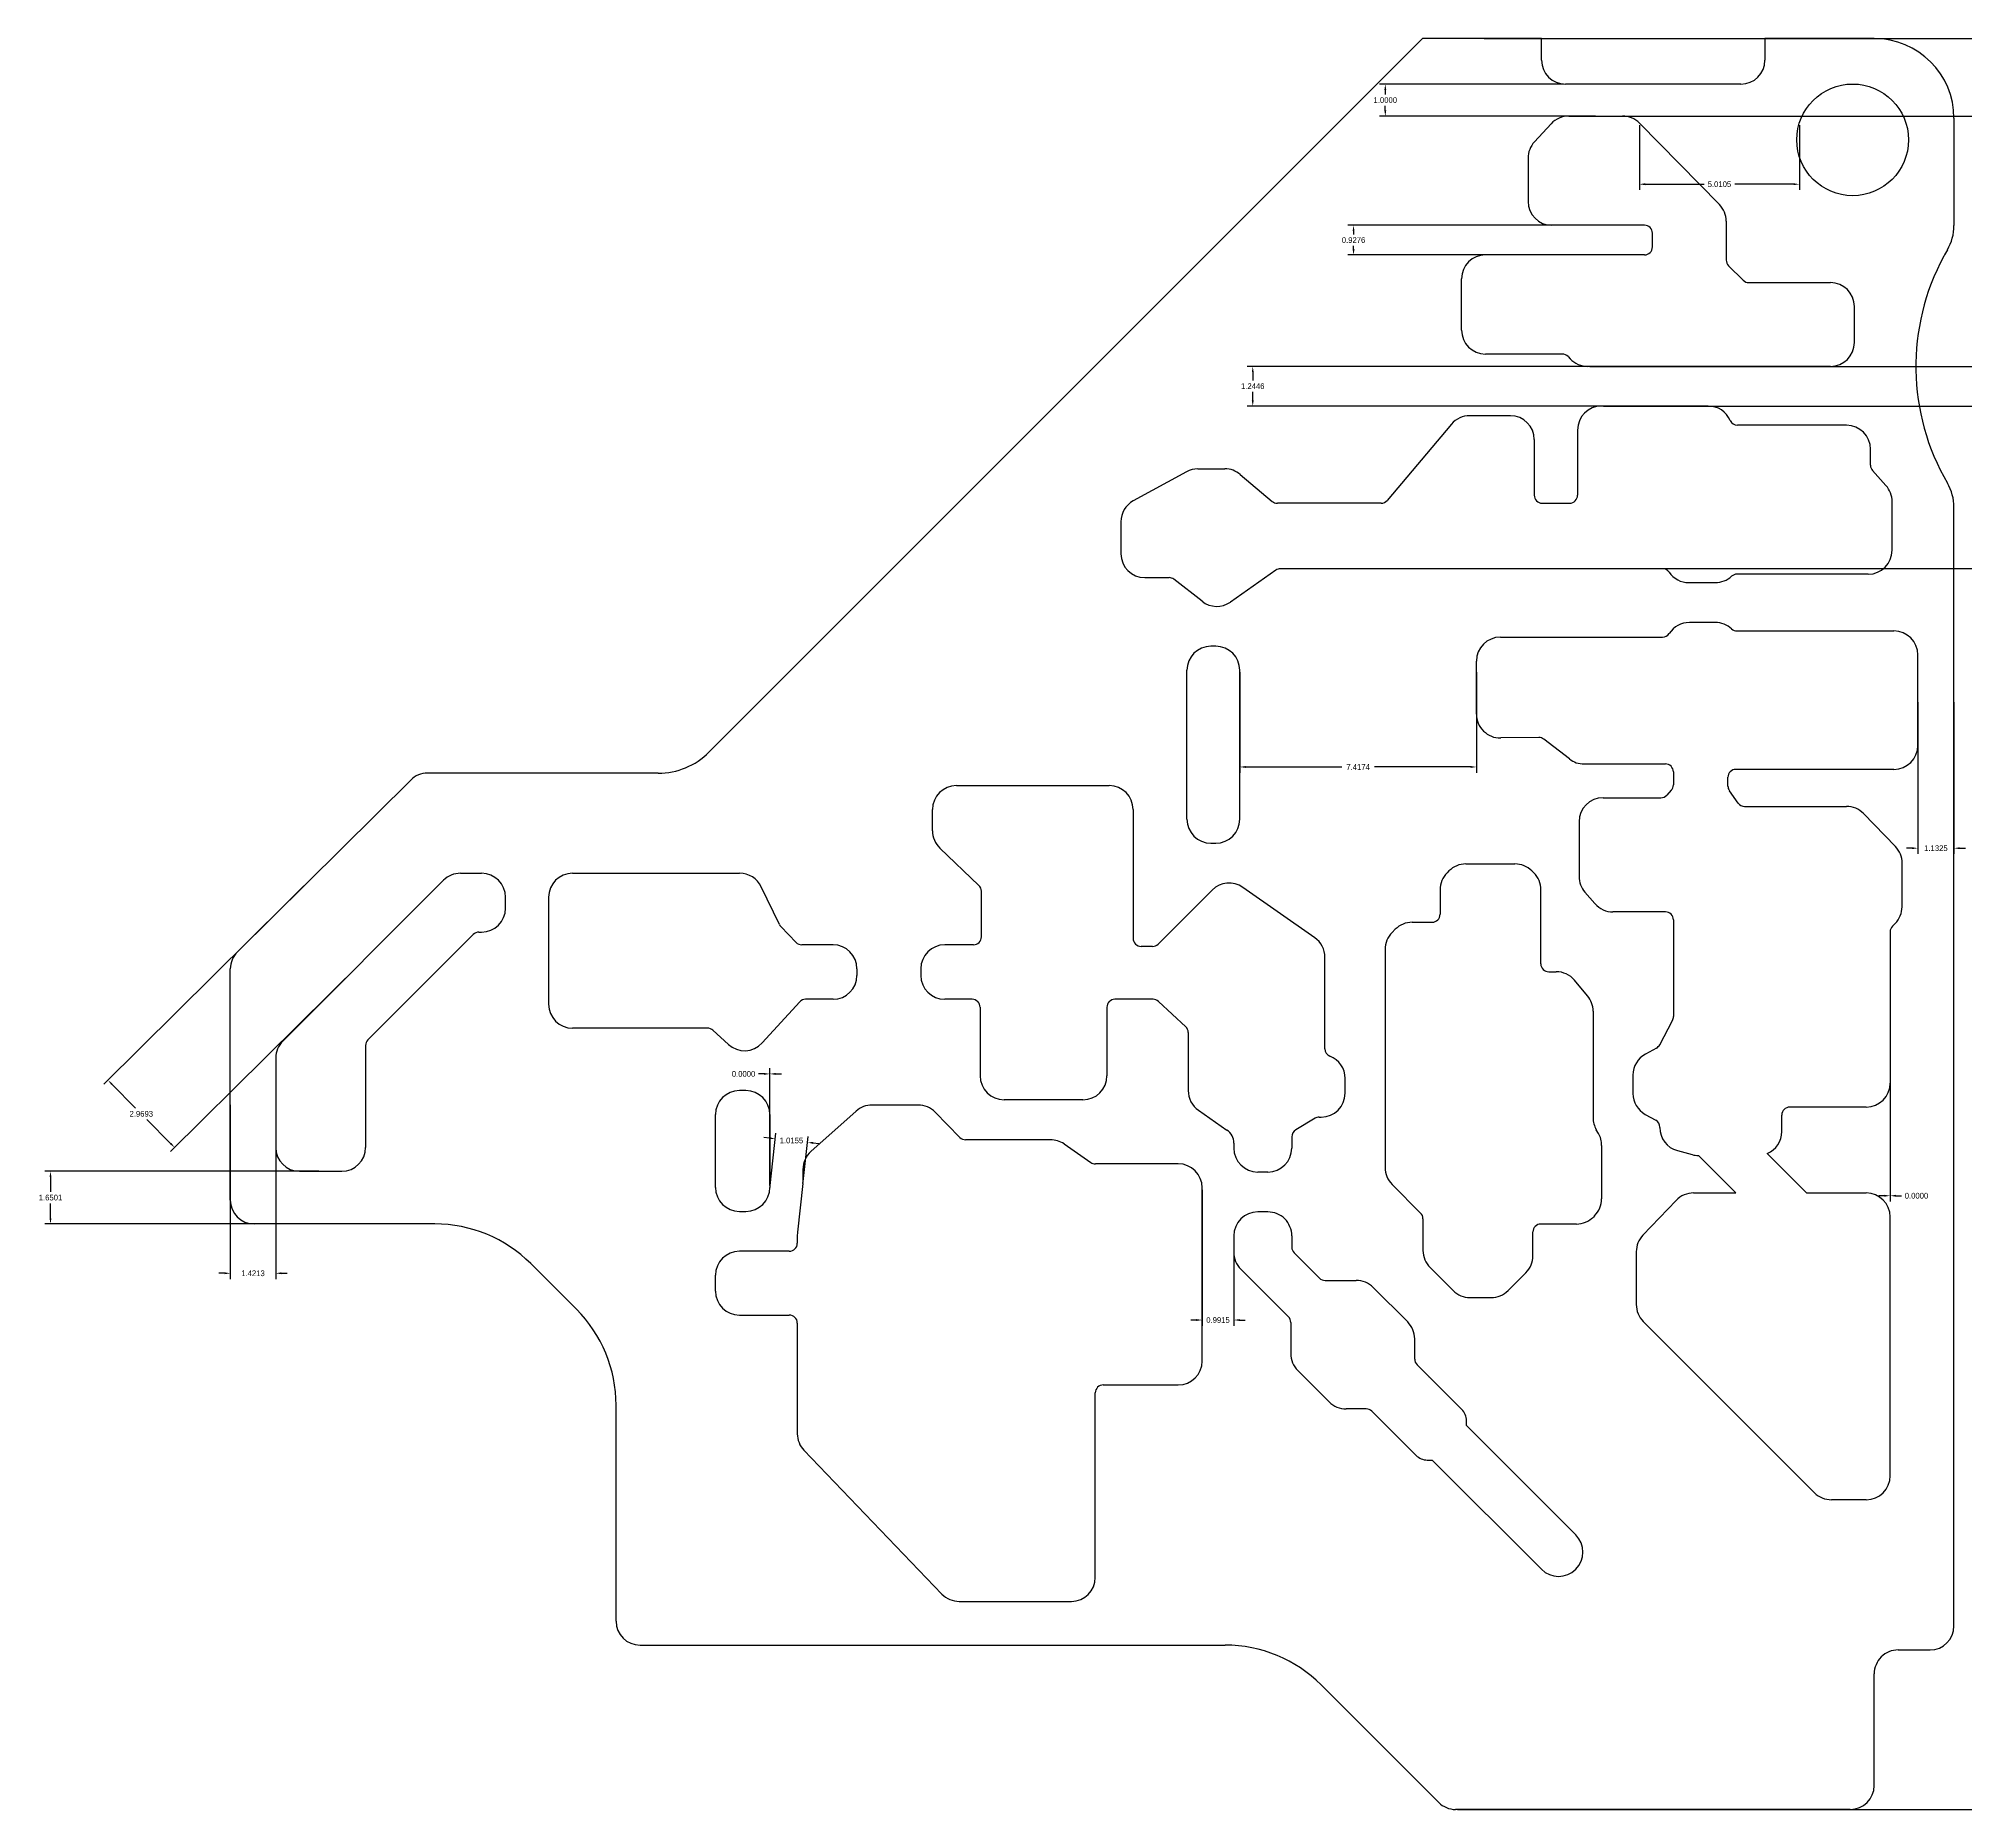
# Model space of a CAD drawing. Header units: millimetres. Extents: x -7 to 117, y -23 to 32.
# Drawn here: x -6.7 to 53.7, y -23.3 to 32.2 of the extents above; entities that cross this region are included whole.
import ezdxf

# ---------------------------------------------------------------- set-up
doc = ezdxf.new("R2010")
doc.units = ezdxf.units.MM
doc.layers.add('AM_5', color=3, linetype='Continuous', lineweight=15)
doc.dimstyles.new('Standard$0', dxfattribs={"dimtxt": 0.18, "dimasz": 0.18, "dimexe": 0.18, "dimexo": 0.0625, "dimgap": 0.09, "dimtad": 0, "dimtih": 1, "dimtoh": 1, "dimdec": 4, "dimzin": 0, "dimdsep": 46, "dimtxsty": 'Standard', "dimcen": 0.09, "dimadec": 0, "dimazin": 0, "dimtfac": 1, "dimtdec": 4, "dimtofl": 0, "dimtmove": 0, "dimatfit": 3, "dimfxl": 1, "dimtolj": 1, "dimtzin": 0, "dimarcsym": 0})

# ---------------------------------------------------------------- blocks, each defined once
blk = doc.blocks.new('*D6')
at = {"layer": 'AM_5', "color": 0, "lineweight": -2, "transparency": 16777216}
for p, q in [((29.746, -3.857), (29.746, -8.121)), ((30.738, -5.364), (30.738, -8.121)), ((29.566, -7.941), (29.386, -7.941)), ((30.918, -7.941), (31.098, -7.941))]:
    blk.add_line(p, q, dxfattribs=at)
at = {"layer": 'AM_5', "color": 0, "transparency": 16777216}
for points in [[(29.566, -7.911), (29.566, -7.971), (29.746, -7.941)], [(30.918, -7.911), (30.918, -7.971), (30.738, -7.941)]]:
    blk.add_solid(points, dxfattribs=at)
at = {"layer": 'Defpoints', "color": 0, "transparency": 16777216}
for p in [(29.746, -3.795), (30.738, -5.302), (30.738, -7.941)]:
    blk.add_point(p, dxfattribs=at)
at = {"layer": 'AM_5', "color": 0, "transparency": 16777216, "insert": (30.242, -7.941), "char_height": 0.18, "attachment_point": 5}
blk.add_mtext('\\A1;0.9915', dxfattribs=at)
blk = doc.blocks.new('*D7')
at = {"layer": 'AM_5', "color": 0, "lineweight": -2, "transparency": 16777216}
for p, q in [((16.018, -0.227), (15.838, -0.227)), ((16.198, -3.724), (16.198, -0.047)), ((16.198, -3.724), (16.198, -0.047)), ((16.378, -0.227), (16.558, -0.227))]:
    blk.add_line(p, q, dxfattribs=at)
at = {"layer": 'AM_5', "color": 0, "transparency": 16777216}
for points in [[(16.018, -0.197), (16.018, -0.257), (16.198, -0.227)], [(16.378, -0.197), (16.378, -0.257), (16.198, -0.227)]]:
    blk.add_solid(points, dxfattribs=at)
at = {"layer": 'Defpoints', "color": 0, "transparency": 16777216}
for p in [(16.198, -0.227), (16.198, -3.786), (16.198, -3.786)]:
    blk.add_point(p, dxfattribs=at)
at = {"layer": 'AM_5', "color": 0, "transparency": 16777216, "insert": (15.373, -0.227), "char_height": 0.18, "attachment_point": 5}
blk.add_mtext('\\A1;0.0000', dxfattribs=at)
blk = doc.blocks.new('*D8')
at = {"layer": 'AM_5', "color": 0, "lineweight": -2, "transparency": 16777216}
for p, q in [((16.191, -2.239), (16.012, -2.218)), ((16.205, -3.724), (16.39, -2.08)), ((17.241, -3.6), (17.399, -2.193)), ((17.558, -2.392), (17.736, -2.412))]:
    blk.add_line(p, q, dxfattribs=at)
at = {"layer": 'AM_5', "color": 0, "transparency": 16777216}
for points in [[(16.194, -2.209), (16.187, -2.268), (16.369, -2.259)], [(17.561, -2.362), (17.554, -2.422), (17.379, -2.372)]]:
    blk.add_solid(points, dxfattribs=at)
at = {"layer": 'Defpoints', "color": 0, "transparency": 16777216}
for p in [(17.379, -2.372), (16.198, -3.786), (17.234, -3.662)]:
    blk.add_point(p, dxfattribs=at)
at = {"layer": 'AM_5', "color": 0, "transparency": 16777216, "insert": (16.874, -2.315), "char_height": 0.18, "attachment_point": 5}
blk.add_mtext('\\A1;1.0155', dxfattribs=at)
blk = doc.blocks.new('*D9')
at = {"layer": 'AM_5', "color": 0, "lineweight": -2, "transparency": 16777216}
for p, q in [((41.069, 30.792), (35.305, 30.792)), ((35.485, 30.612), (35.485, 30.472)), ((42.076, 29.792), (35.305, 29.792)), ((35.485, 29.972), (35.485, 30.112))]:
    blk.add_line(p, q, dxfattribs=at)
at = {"layer": 'AM_5', "color": 0, "transparency": 16777216}
for points in [[(35.455, 30.612), (35.515, 30.612), (35.485, 30.792)], [(35.455, 29.972), (35.515, 29.972), (35.485, 29.792)]]:
    blk.add_solid(points, dxfattribs=at)
at = {"layer": 'Defpoints', "color": 0, "transparency": 16777216}
for p in [(41.131, 30.792), (35.485, 29.792), (42.138, 29.792)]:
    blk.add_point(p, dxfattribs=at)
at = {"layer": 'AM_5', "color": 0, "transparency": 16777216, "insert": (35.485, 30.292), "char_height": 0.18, "attachment_point": 5}
blk.add_mtext('\\A1;1.0000', dxfattribs=at)
blk = doc.blocks.new('*D10')
at = {"layer": 'AM_5', "color": 0, "lineweight": -2, "transparency": 16777216}
for p, q in [((43.269, 21.947), (31.151, 21.947)), ((31.331, 21.767), (31.331, 21.504)), ((31.331, 20.882), (31.331, 21.144)), ((43.871, 20.702), (31.151, 20.702))]:
    blk.add_line(p, q, dxfattribs=at)
at = {"layer": 'AM_5', "color": 0, "transparency": 16777216}
for points in [[(31.301, 21.767), (31.361, 21.767), (31.331, 21.947)], [(31.301, 20.882), (31.361, 20.882), (31.331, 20.702)]]:
    blk.add_solid(points, dxfattribs=at)
at = {"layer": 'Defpoints', "color": 0, "transparency": 16777216}
for p in [(43.331, 21.947), (31.331, 20.702), (43.933, 20.702)]:
    blk.add_point(p, dxfattribs=at)
at = {"layer": 'AM_5', "color": 0, "transparency": 16777216, "insert": (31.331, 21.324), "char_height": 0.18, "attachment_point": 5}
blk.add_mtext('\\A1;1.2446', dxfattribs=at)
blk = doc.blocks.new('*D11')
at = {"layer": 'AM_5', "color": 0, "lineweight": -2, "transparency": 16777216}
for p, q in [((42.096, 26.368), (34.31, 26.368)), ((34.49, 26.188), (34.49, 26.084)), ((42.096, 25.441), (34.31, 25.441)), ((34.49, 25.621), (34.49, 25.724))]:
    blk.add_line(p, q, dxfattribs=at)
at = {"layer": 'AM_5', "color": 0, "transparency": 16777216}
for points in [[(34.46, 26.188), (34.52, 26.188), (34.49, 26.368)], [(34.46, 25.621), (34.52, 25.621), (34.49, 25.441)]]:
    blk.add_solid(points, dxfattribs=at)
at = {"layer": 'Defpoints', "color": 0, "transparency": 16777216}
for p in [(42.158, 26.368), (34.49, 25.441), (42.158, 25.441)]:
    blk.add_point(p, dxfattribs=at)
at = {"layer": 'AM_5', "color": 0, "transparency": 16777216, "insert": (34.49, 25.904), "char_height": 0.18, "attachment_point": 5}
blk.add_mtext('\\A1;0.9276', dxfattribs=at)
blk = doc.blocks.new('*D14')
at = {"layer": 'AM_5', "color": 0, "lineweight": -2, "transparency": 16777216}
for p, q in [((51.307, 1.791), (51.307, -4.226)), ((51.307, 1.791), (51.307, -4.226)), ((51.127, -4.046), (50.947, -4.046)), ((51.487, -4.046), (51.667, -4.046))]:
    blk.add_line(p, q, dxfattribs=at)
at = {"layer": 'AM_5', "color": 0, "transparency": 16777216}
for points in [[(51.127, -4.016), (51.127, -4.076), (51.307, -4.046)], [(51.487, -4.016), (51.487, -4.076), (51.307, -4.046)]]:
    blk.add_solid(points, dxfattribs=at)
at = {"layer": 'Defpoints', "color": 0, "transparency": 16777216}
for p in [(51.307, 1.854), (51.307, 1.854), (51.307, -4.046)]:
    blk.add_point(p, dxfattribs=at)
at = {"layer": 'AM_5', "color": 0, "transparency": 16777216, "insert": (52.132, -4.046), "char_height": 0.18, "attachment_point": 5}
blk.add_mtext('\\A1;0.0000', dxfattribs=at)
blk = doc.blocks.new('*D15')
at = {"layer": 'AM_5', "color": 0, "lineweight": -2, "transparency": 16777216}
for p, q in [((52.174, 11.424), (52.174, 6.666)), ((53.307, 11.424), (53.307, 6.666)), ((51.994, 6.846), (51.814, 6.846)), ((53.487, 6.846), (53.667, 6.846))]:
    blk.add_line(p, q, dxfattribs=at)
at = {"layer": 'AM_5', "color": 0, "transparency": 16777216}
for points in [[(51.994, 6.876), (51.994, 6.816), (52.174, 6.846)], [(53.487, 6.876), (53.487, 6.816), (53.307, 6.846)]]:
    blk.add_solid(points, dxfattribs=at)
at = {"layer": 'Defpoints', "color": 0, "transparency": 16777216}
for p in [(52.174, 11.487), (53.307, 11.487), (53.307, 6.846)]:
    blk.add_point(p, dxfattribs=at)
at = {"layer": 'AM_5', "color": 0, "transparency": 16777216, "insert": (52.74, 6.846), "char_height": 0.18, "attachment_point": 5}
blk.add_mtext('\\A1;1.1325', dxfattribs=at)
blk = doc.blocks.new('*D16')
at = {"layer": 'AM_5', "color": 0, "lineweight": -2, "transparency": 16777216}
for p, q in [((43.451, 29.505), (43.451, 27.475)), ((48.461, 29.505), (48.461, 27.475)), ((43.631, 27.655), (45.476, 27.655)), ((48.281, 27.655), (46.436, 27.655))]:
    blk.add_line(p, q, dxfattribs=at)
at = {"layer": 'AM_5', "color": 0, "transparency": 16777216}
for points in [[(43.631, 27.685), (43.631, 27.625), (43.451, 27.655)], [(48.281, 27.685), (48.281, 27.625), (48.461, 27.655)]]:
    blk.add_solid(points, dxfattribs=at)
at = {"layer": 'Defpoints', "color": 0, "transparency": 16777216}
for p in [(43.451, 29.568), (48.461, 29.568), (48.461, 27.655)]:
    blk.add_point(p, dxfattribs=at)
at = {"layer": 'AM_5', "color": 0, "transparency": 16777216, "insert": (45.956, 27.655), "char_height": 0.18, "attachment_point": 5}
blk.add_mtext('\\A1;5.0105', dxfattribs=at)
blk = doc.blocks.new('*D17')
at = {"layer": 'AM_5', "color": 0, "lineweight": -2, "transparency": 16777216}
for p, q in [((30.924, 12.362), (30.924, 9.212)), ((38.341, 12.362), (38.341, 9.212)), ((31.104, 9.392), (34.123, 9.392)), ((38.161, 9.392), (35.143, 9.392))]:
    blk.add_line(p, q, dxfattribs=at)
at = {"layer": 'AM_5', "color": 0, "transparency": 16777216}
for points in [[(31.104, 9.422), (31.104, 9.362), (30.924, 9.392)], [(38.161, 9.422), (38.161, 9.362), (38.341, 9.392)]]:
    blk.add_solid(points, dxfattribs=at)
at = {"layer": 'Defpoints', "color": 0, "transparency": 16777216}
for p in [(30.924, 12.425), (38.341, 12.425), (38.341, 9.392)]:
    blk.add_point(p, dxfattribs=at)
at = {"layer": 'AM_5', "color": 0, "transparency": 16777216, "insert": (34.633, 9.392), "char_height": 0.18, "attachment_point": 5}
blk.add_mtext('\\A1;7.4174', dxfattribs=at)
blk = doc.blocks.new('*D18')
at = {"layer": 'AM_5', "color": 0, "lineweight": -2, "transparency": 16777216}
for p, q in [((2.182, 6.244), (-4.674, -0.552)), ((3.406, 3.276), (-2.583, -2.66)), ((-4.419, -0.553), (-3.679, -1.299)), ((-2.582, -2.406), (-3.322, -1.659))]:
    blk.add_line(p, q, dxfattribs=at)
at = {"layer": 'AM_5', "color": 0, "transparency": 16777216}
for points in [[(-4.398, -0.532), (-4.44, -0.574), (-4.546, -0.425)], [(-2.561, -2.385), (-2.603, -2.427), (-2.455, -2.534)]]:
    blk.add_solid(points, dxfattribs=at)
at = {"layer": 'Defpoints', "color": 0, "transparency": 16777216}
for p in [(2.226, 6.288), (3.45, 3.32), (-4.546, -0.425)]:
    blk.add_point(p, dxfattribs=at)
at = {"layer": 'AM_5', "color": 0, "transparency": 16777216, "insert": (-3.501, -1.479), "char_height": 0.18, "attachment_point": 5}
blk.add_mtext('\\A1;2.9693', dxfattribs=at)
blk = doc.blocks.new('*D19')
at = {"layer": 'AM_5', "color": 0, "lineweight": -2, "transparency": 16777216}
for p, q in [((-0.711, -1.192), (-0.711, -6.656)), ((0.711, -1.192), (0.711, -6.656)), ((-0.891, -6.476), (-1.071, -6.476)), ((0.891, -6.476), (1.071, -6.476))]:
    blk.add_line(p, q, dxfattribs=at)
at = {"layer": 'AM_5', "color": 0, "transparency": 16777216}
for points in [[(-0.891, -6.446), (-0.891, -6.506), (-0.711, -6.476)], [(0.891, -6.446), (0.891, -6.506), (0.711, -6.476)]]:
    blk.add_solid(points, dxfattribs=at)
at = {"layer": 'Defpoints', "color": 0, "transparency": 16777216}
for p in [(-0.711, -1.129), (0.711, -1.129), (-0.711, -6.476)]:
    blk.add_point(p, dxfattribs=at)
at = {"layer": 'AM_5', "color": 0, "transparency": 16777216, "insert": (0, -6.476), "char_height": 0.18, "attachment_point": 5}
blk.add_mtext('\\A1;1.4213', dxfattribs=at)
blk = doc.blocks.new('*D20')
at = {"layer": 'AM_5', "color": 0, "lineweight": -2, "transparency": 16777216}
for p, q in [((2.058, -3.279), (-6.526, -3.279)), ((-6.346, -3.459), (-6.346, -3.924)), ((-6.346, -4.749), (-6.346, -4.284)), ((2.058, -4.929), (-6.526, -4.929))]:
    blk.add_line(p, q, dxfattribs=at)
at = {"layer": 'AM_5', "color": 0, "transparency": 16777216}
for points in [[(-6.376, -3.459), (-6.316, -3.459), (-6.346, -3.279)], [(-6.376, -4.749), (-6.316, -4.749), (-6.346, -4.929)]]:
    blk.add_solid(points, dxfattribs=at)
at = {"layer": 'Defpoints', "color": 0, "transparency": 16777216}
for p in [(2.12, -3.279), (-6.346, -4.929), (2.12, -4.929)]:
    blk.add_point(p, dxfattribs=at)
at = {"layer": 'AM_5', "color": 0, "transparency": 16777216, "insert": (-6.346, -4.104), "char_height": 0.18, "attachment_point": 5}
blk.add_mtext('\\A1;1.6501', dxfattribs=at)
blk = doc.blocks.new('*D2')
at = {"layer": 'AM_5', "color": 0, "lineweight": -2, "transparency": 16777216}
for p, q in [((38.58, 32.221), (96.425, 32.221)), ((96.245, 32.041), (96.245, 4.651)), ((96.245, -23.099), (96.245, 4.291)), ((37.751, -23.279), (96.425, -23.279))]:
    blk.add_line(p, q, dxfattribs=at)
at = {"layer": 'AM_5', "color": 0, "transparency": 16777216}
for points in [[(96.215, 32.041), (96.275, 32.041), (96.245, 32.221)], [(96.215, -23.099), (96.275, -23.099), (96.245, -23.279)]]:
    blk.add_solid(points, dxfattribs=at)
at = {"layer": 'Defpoints', "color": 0, "transparency": 16777216}
for p in [(38.517, 32.221), (37.688, -23.279), (96.245, -23.279)]:
    blk.add_point(p, dxfattribs=at)
at = {"layer": 'AM_5', "color": 0, "transparency": 16777216, "insert": (96.245, 4.471), "char_height": 0.18, "attachment_point": 5}
blk.add_mtext('\\A1;55.5000', dxfattribs=at)
blk = doc.blocks.new('*D3')
at = {"layer": 'AM_5', "color": 0, "lineweight": -2, "transparency": 16777216}
for p, q in [((42.138, 29.792), (116.442, 29.792)), ((116.262, 29.612), (116.262, 26.049)), ((116.262, 22.127), (116.262, 25.689)), ((41.89, 21.947), (116.442, 21.947))]:
    blk.add_line(p, q, dxfattribs=at)
at = {"layer": 'AM_5', "color": 0, "transparency": 16777216}
for points in [[(116.232, 29.612), (116.292, 29.612), (116.262, 29.792)], [(116.232, 22.127), (116.292, 22.127), (116.262, 21.947)]]:
    blk.add_solid(points, dxfattribs=at)
at = {"layer": 'Defpoints', "color": 0, "transparency": 16777216}
for p in [(42.076, 29.792), (41.827, 21.947), (116.262, 21.947)]:
    blk.add_point(p, dxfattribs=at)
at = {"layer": 'AM_5', "color": 0, "transparency": 16777216, "insert": (116.262, 25.869), "char_height": 0.18, "attachment_point": 5}
blk.add_mtext('\\A1;7.8458', dxfattribs=at)
blk = doc.blocks.new('*D4')
at = {"layer": 'AM_5', "color": 0, "lineweight": -2, "transparency": 16777216}
for p, q in [((42.323, 20.702), (72.051, 20.702)), ((71.871, 20.522), (71.871, 18.334)), ((71.871, 15.787), (71.871, 17.974)), ((42.188, 15.607), (72.051, 15.607))]:
    blk.add_line(p, q, dxfattribs=at)
at = {"layer": 'AM_5', "color": 0, "transparency": 16777216}
for points in [[(71.841, 20.522), (71.901, 20.522), (71.871, 20.702)], [(71.841, 15.787), (71.901, 15.787), (71.871, 15.607)]]:
    blk.add_solid(points, dxfattribs=at)
at = {"layer": 'Defpoints', "color": 0, "transparency": 16777216}
for p in [(42.26, 20.702), (42.125, 15.607), (71.871, 15.607)]:
    blk.add_point(p, dxfattribs=at)
at = {"layer": 'AM_5', "color": 0, "transparency": 16777216, "insert": (71.871, 18.154), "char_height": 0.18, "attachment_point": 5}
blk.add_mtext('\\A1;5.0953', dxfattribs=at)

msp = doc.modelspace()

# ---------------------------------------------------------------- linework, layer by layer
at = {"color": 7, "linetype": 'Continuous'}
for p, q in [((14.28883, 9.85606), (36.65348, 32.22072)), ((40.38129, 32.22072), (36.65348, 32.22072)), ((40.38129, 31.54236), (40.38129, 32.22072)), ((50.80629, 32.22072), (47.38129, 32.22072)), ((47.38129, 32.22072), (47.38129, 31.54236)), ((46.63129, 30.79236), (41.13129, 30.79236)), ((41.2356, 29.79236), (42.91558, 29.79236)), ((53.30629, 29.72072), (53.30629, 26.35726)), ((40.6845, 29.55107), (40.15746, 28.98011)), ((45.95457, 27.01886), (43.45062, 29.56793)), ((39.95856, 28.4714), (39.95856, 27.11824)), ((43.60813, 26.36824), (40.70856, 26.36824)), ((43.85813, 25.69063), (43.85813, 26.11824)), ((46.16953, 26.49329), (46.16953, 25.27793)), ((43.60813, 25.44063), (38.62437, 25.44063)), ((52.98603, 25.39546), (52.98613, 25.39546)), ((46.70021, 24.6437), (46.24275, 25.10116)), ((37.87437, 23.08386), (37.87437, 24.69063)), ((46.87698, 24.57048), (49.4349, 24.57048)), ((50.1849, 22.69658), (50.1849, 23.82048)), ((41.03164, 22.33386), (38.62437, 22.33386)), ((41.21489, 22.25391), (41.27751, 22.18643)), ((49.4349, 21.94658), (41.82728, 21.94658)), ((45.60632, 20.702), (42.2601, 20.702)), ((37.55875, 20.13483), (35.54227, 17.74655)), ((39.40434, 20.40098), (38.13181, 20.40098)), ((41.5101, 19.952), (41.5101, 17.9093)), ((49.94073, 20.10131), (46.52313, 20.10131)), ((40.15434, 19.65098), (40.15434, 17.9093)), ((50.69073, 18.84692), (50.69073, 19.35131)), ((29.61318, 18.73502), (30.45609, 18.73502)), ((29.2532, 18.64298), (27.58773, 17.73178)), ((30.93847, 18.5593), (31.94196, 17.7164)), ((51.17574, 18.21128), (50.75476, 18.67984)), ((35.35125, 17.65783), (32.10275, 17.65783)), ((40.40434, 17.6593), (41.2601, 17.6593)), ((51.36785, 16.18465), (51.36785, 17.71003)), ((53.30653, -17.52928), (53.30653, 17.52928)), ((27.19771, 17.07382), (27.19771, 16.07647)), ((27.94771, 15.32647), (28.7071, 15.32647)), ((29.74131, 14.58432), (28.86121, 15.27332)), ((32.05421, 15.56108), (30.63556, 14.56173)), ((44.17197, 15.6067), (32.19819, 15.6067)), ((44.99806, 15.17023), (45.82868, 15.17023)), ((50.61785, 15.43465), (46.50611, 15.43465)), ((45.82868, 13.92023), (45.0131, 13.92023)), ((39.09125, 13.46105), (44.17197, 13.46105)), ((46.50611, 13.65581), (51.42404, 13.65581)), ((30.17387, 13.17487), (30.02005, 13.17487)), ((38.34125, 11.05095), (38.34125, 12.71105)), ((52.17404, 10.06751), (52.17404, 12.90581)), ((29.27005, 7.75347), (29.27005, 12.42487)), ((30.92387, 7.75347), (30.92387, 12.42487)), ((40.29347, 10.31663), (39.10107, 10.30102)), ((41.25469, 9.64279), (40.44954, 10.26452)), ((12.69784, 9.19705), (5.46918, 9.19705)), ((41.71308, 9.48641), (44.26225, 9.48641)), ((44.51225, 9.23641), (44.51225, 8.83103)), ((46.22305, 8.79236), (46.22305, 9.06751)), ((51.42404, 9.31751), (46.47305, 9.31751)), ((-0.48865, 3.59705), (4.94117, 8.97969)), ((22.04419, 8.80806), (26.8327, 8.80806)), ((44.44653, 8.66209), (44.30575, 8.50851)), ((46.54249, 8.26209), (46.26909, 8.64778)), ((21.29377, 7.39253), (21.29419, 8.05854)), ((27.5827, 8.05806), (27.5827, 4.02039)), ((42.30854, 8.42744), (44.12146, 8.42744)), ((46.74645, 8.15667), (49.93373, 8.15667)), ((51.46962, 6.90067), (50.47202, 7.92891)), ((41.55854, 7.67744), (41.55854, 5.95951)), ((21.5256, 6.84983), (22.74915, 5.68058)), ((30.02005, 7.00347), (30.17387, 7.00347)), ((6.49993, 6.05976), (7.16364, 6.05976)), ((10.01364, 6.05976), (15.25096, 6.05976)), ((37.48112, 6.13316), (37.42046, 6.0725)), ((38.01145, 6.35283), (39.54862, 6.35283)), ((40.13961, 6.0725), (40.07895, 6.13316)), ((51.68133, 5.0127), (51.68133, 6.37842)), ((0.93031, 0.80081), (5.9696, 5.84009)), ((16.49515, 4.45643), (15.9265, 5.63555)), ((22.82643, 4.06851), (22.82643, 5.49984)), ((30.05843, 5.5338), (28.36824, 3.84361)), ((33.27273, 4.03972), (31.01895, 5.61784)), ((37.20079, 5.54217), (37.20079, 4.77424)), ((40.35928, 3.22484), (40.35928, 5.54217)), ((42.05355, 5.10841), (41.74167, 5.46844)), ((7.91364, 4.96564), (7.91364, 5.30976)), ((9.26364, 5.30976), (9.26364, 1.95622)), ((44.26654, 4.84948), (42.62043, 4.84948)), ((16.54041, 4.39145), (17.01943, 3.89493)), ((35.79807, 4.30457), (35.69569, 4.20218)), ((36.3284, 4.52424), (36.95079, 4.52424)), ((44.51654, 4.59948), (44.51654, 1.56786)), ((51.37975, 4.40046), (51.46166, 4.48237)), ((6.90412, 4.14242), (3.60343, 0.84172)), ((7.0809, 4.21564), (7.16364, 4.21564)), ((18.17812, 3.81851), (17.19935, 3.81851)), ((22.57643, 3.81851), (21.67812, 3.81851)), ((28.19147, 3.77039), (27.8327, 3.77039)), ((35.47602, 3.67185), (35.47602, -3.15996)), ((51.30653, 4.22368), (51.30653, -0.51595)), ((-0.71064, -4.17928), (-0.71064, 3.06441)), ((18.92812, 3.06851), (18.92812, 2.86018)), ((20.92812, 3.06851), (20.92812, 2.86018)), ((33.59255, 0.56254), (33.59255, 3.42536)), ((40.60928, 2.97484), (40.84076, 2.97484)), ((41.82177, 2.22251), (41.4153, 2.70693)), ((15.95621, 0.74339), (17.13393, 2.02905)), ((18.17812, 2.11018), (17.31828, 2.11018)), ((22.53797, 2.11018), (21.67812, 2.11018)), ((22.78797, 1.86018), (22.78797, -0.28778)), ((26.76027, 1.86018), (26.76027, -0.28778)), ((28.2055, 2.11018), (27.01027, 2.11018)), ((29.22892, 1.25027), (28.3757, 2.0433)), ((41.99724, 1.74042), (41.99724, -1.60001)), ((44.08445, 0.68664), (44.48767, 1.45125)), ((3.5302, 0.66495), (3.5302, -2.52915)), ((14.24343, 1.20622), (10.01364, 1.20622)), ((14.4123, 1.14057), (14.89657, 0.69695)), ((29.30871, 1.06715), (29.30871, -0.75003)), ((0.71064, 0.27048), (0.71064, -2.52915)), ((43.98303, 0.58378), (43.6381, 0.39564)), ((34.22602, -0.83182), (34.22602, -0.36787)), ((43.24724, -0.26278), (43.24724, -0.84091)), ((15.44778, -0.75001), (15.24343, -0.75001)), ((20.84372, -1.20404), (19.40069, -1.20404)), ((26.01027, -1.03778), (23.53797, -1.03778)), ((14.49343, -3.7865), (14.49343, -1.50001)), ((16.19778, -1.50001), (16.19778, -3.7865)), ((17.48564, -2.65881), (18.9011, -1.39465)), ((22.15458, -2.21559), (21.37787, -1.42756)), ((29.63035, -1.36567), (30.52345, -1.98709)), ((33.28226, -1.61751), (32.67641, -1.9814)), ((33.41098, -1.58182), (33.47602, -1.58182)), ((43.63256, -1.49628), (43.95804, -1.6774)), ((47.91121, -2.03436), (47.91121, -1.51595)), ((50.55653, -1.26595), (48.16121, -1.26595)), ((24.99086, -2.29009), (22.33263, -2.29009)), ((30.73788, -2.39751), (30.73788, -2.55178)), ((32.55513, -2.19571), (32.55513, -2.55178)), ((42.16479, -2.09118), (42.09772, -1.97501)), ((44.08648, -1.90837), (44.08648, -1.89585)), ((25.41621, -2.42237), (26.25636, -3.00087)), ((42.26527, -2.46618), (42.26527, -4.14143)), ((44.63911, -2.63194), (45.10096, -2.75792)), ((46.47334, -3.95936), (45.29833, -2.78436)), ((47.45487, -2.72447), (48.68977, -3.95936)), ((1.46064, -3.27915), (2.7802, -3.27915)), ((17.23523, -3.2182), (17.23523, -3.63426)), ((28.99634, -3.04496), (26.39814, -3.04496)), ((31.80513, -3.30178), (31.48788, -3.30178)), ((17.23367, -3.66218), (17.06253, -5.18486)), ((29.74634, -9.22535), (29.74634, -3.79496)), ((36.59306, -4.58766), (35.69569, -3.69029)), ((44.60189, -4.19043), (43.55863, -5.27905)), ((45.14338, -3.95936), (46.47334, -3.95936)), ((48.68977, -3.95936), (50.55653, -3.95936)), ((15.24343, -4.5365), (15.44778, -4.5365)), ((31.80513, -4.55178), (31.48788, -4.55178)), ((36.66628, -4.76443), (36.66628, -5.76579)), ((42.0456, -4.67176), (42.00555, -4.71181)), ((51.30653, -12.82326), (51.30653, -4.70936)), ((5.69961, -4.92928), (0.03936, -4.92928)), ((17.05784, -5.26862), (17.05784, -5.5365)), ((30.73788, -5.30178), (30.73788, -5.81704)), ((32.55513, -5.30178), (32.55513, -5.65786)), ((40.11256, -5.92784), (40.11256, -5.18148)), ((41.47522, -4.93148), (40.36256, -4.93148)), ((16.80784, -5.7865), (15.24343, -5.7865)), ((33.42027, -6.62655), (32.62835, -5.83463)), ((43.35012, -5.79798), (43.35012, -7.45808)), ((8.70481, -6.17408), (10.13456, -7.60383)), ((14.49343, -7.03638), (14.49343, -6.5365)), ((30.95755, -6.34737), (32.44871, -7.83854)), ((36.88595, -6.29612), (37.60866, -7.01883)), ((39.89289, -6.45817), (39.33223, -7.01883)), ((33.59704, -6.69977), (34.57512, -6.69977)), ((36.18608, -8.00007), (35.10545, -6.91944)), ((38.13899, -7.2385), (38.8019, -7.2385)), ((15.24343, -7.78638), (16.80784, -7.78638)), ((17.05784, -8.03638), (17.05784, -11.50368)), ((32.52194, -8.01531), (32.52194, -8.99302)), ((48.93498, -13.35359), (43.56979, -7.98841)), ((36.40575, -9.16341), (36.40575, -8.5304)), ((32.74161, -9.52335), (33.72451, -10.50625)), ((36.47897, -9.34019), (36.86469, -9.7259)), ((26.3976, -16.00775), (26.3976, -10.22535)), ((26.6476, -9.97535), (28.99634, -9.97535)), ((37.88297, -10.74418), (36.86562, -9.72684)), ((11.37936, -17.37928), (11.37936, -10.60903)), ((34.88748, -10.72592), (34.25484, -10.72592)), ((35.06425, -10.79915), (36.01574, -11.75063)), ((38.02942, -11.24984), (38.02942, -11.09774)), ((41.45435, -14.67477), (38.02942, -11.24984)), ((21.59133, -16.52719), (17.26684, -12.02312)), ((36.44613, -12.18102), (36.01574, -11.75063)), ((36.79968, -12.32747), (36.95178, -12.32747)), ((36.95178, -12.32747), (40.37671, -15.7524)), ((50.55653, -13.57326), (49.46531, -13.57326)), ((22.13234, -16.75775), (25.6476, -16.75775)), ((12.12936, -18.12928), (30.4673, -18.12928)), ((51.55653, -18.27928), (52.55653, -18.27928)), ((50.80653, -22.52928), (50.80653, -19.02928)), ((33.47251, -19.37408), (37.15804, -23.05961)), ((50.05653, -23.27928), (37.68837, -23.27928))]:
    msp.add_line(p, q, dxfattribs=at)
msp.add_circle((50.13129, 29.04546), 1.75, dxfattribs=at)
for centre, radius, start, end in [((50.80629, 29.72072), 2.5, 0, 90), ((41.13129, 31.54236), 0.75, 180, 270), ((46.63129, 31.54236), 0.75, 270, 0), ((41.2356, 29.04236), 0.75, 90, 137.29061), ((42.91558, 29.04236), 0.75, 44.4884441, 90), ((40.70856, 28.4714), 0.75, 137.29061, 180), ((40.70856, 27.11824), 0.75, 180, 270), ((45.41953, 26.49329), 0.75, 0, 44.4884441), ((43.60813, 26.11824), 0.25, 0, 90), ((51.80629, 26.35726), 1.5, 329.7037574, 0), ((38.62437, 24.69063), 0.75, 90, 180), ((43.60813, 25.69063), 0.25, 270, 0), ((59.36153, 21.9434), 7.25, 151.5660356, 210.2962128), ((59.36129, 21.94314), 7.25, 149.7037574, 151.5636886), ((46.41953, 25.27793), 0.25, 180, 225), ((46.87698, 24.82048), 0.25, 225, 270), ((49.4349, 23.82048), 0.75, 0, 90), ((38.62437, 23.08386), 0.75, 180, 270), ((49.4349, 22.69658), 0.75, 270, 0), ((41.03164, 22.08386), 0.25, 42.8596762, 90), ((41.82728, 22.69658), 0.75, 222.8596762, 270), ((42.2601, 19.952), 0.75, 90, 180), ((45.60632, 19.952), 0.75, 23.5350159, 89.9999998), ((38.13181, 19.65098), 0.75, 90, 139.8249231), ((39.40434, 19.65098), 0.75, 0, 90), ((46.52313, 20.35131), 0.25, 203.5350158, 270), ((49.94073, 19.35131), 0.75, 0, 90), ((29.61318, 17.98502), 0.75, 90, 118.6834967), ((30.45609, 17.98502), 0.75, 49.9705114, 90), ((50.94073, 18.84692), 0.25, 180, 221.9386835), ((50.61785, 17.71003), 0.75, 0, 41.9386835), ((51.80653, 17.52928), 1.5, 0, 30.2962128), ((27.94771, 17.07382), 0.75, 118.6834967, 180), ((32.10275, 17.90783), 0.25, 229.9705114, 270), ((35.35125, 17.90783), 0.25, 270, 319.8249231), ((40.40434, 17.9093), 0.25, 180, 270), ((41.2601, 17.9093), 0.25, 270, 0), ((27.94771, 16.07647), 0.75, 180, 270), ((50.61785, 16.18465), 0.75, 270, 0), ((28.7071, 15.07647), 0.25, 51.9436875, 90), ((32.19819, 15.3567), 0.25, 90, 125.1622283), ((44.17197, 15.3567), 0.25, 34.3004494, 90), ((44.99806, 15.92023), 0.75, 214.3004492, 270.0000002), ((45.82868, 15.92023), 0.75, 269.9999998, 312.6437566), ((46.50611, 15.18465), 0.25, 90, 132.6437564), ((30.20364, 15.17487), 0.75, 231.9436875, 305.1622283), ((45.0131, 13.17023), 0.75, 90, 147.2603004), ((45.82868, 13.17023), 0.75, 47.3562438, 89.9999998), ((39.09125, 12.71105), 0.75, 90, 180), ((44.17197, 13.71105), 0.25, 270, 327.2603004), ((46.50611, 13.90581), 0.25, 227.3562436, 270), ((51.42404, 12.90581), 0.75, 0, 90), ((30.02005, 12.42487), 0.75, 90, 180), ((30.17387, 12.42487), 0.75, 0, 90), ((39.09125, 11.05095), 0.75, 180, 270.75), ((40.29674, 10.06665), 0.25, 52.3252144, 90.75), ((12.69784, 11.44705), 2.25, 270, 315), ((51.42404, 10.06751), 0.75, 270, 0), ((5.46918, 8.44705), 0.75, 90, 134.75), ((41.71308, 10.23641), 0.75, 232.3252144, 270), ((44.26225, 9.23641), 0.25, 0, 90), ((46.47305, 9.06751), 0.25, 90, 180), ((22.04419, 8.05806), 0.75, 90, 179.9632767), ((26.8327, 8.05806), 0.75, 0, 90), ((44.12146, 8.67744), 0.25, 270, 317.4895529), ((44.26225, 8.83103), 0.25, 317.4895529, 0), ((46.47305, 8.79236), 0.25, 180, 215.331613), ((42.30854, 7.67744), 0.75, 90, 180), ((46.74645, 8.40667), 0.25, 215.331613, 270), ((49.93373, 7.40667), 0.75, 44.1333904, 90), ((22.04377, 7.39205), 0.75, 179.9632767, 226.2999837), ((30.02005, 7.75347), 0.75, 180, 270), ((30.17387, 7.75347), 0.75, 270, 0), ((50.93133, 6.37842), 0.75, 0, 44.1333904), ((6.49993, 5.30976), 0.75, 90, 135), ((7.16364, 5.30976), 0.75, 0, 90), ((10.01364, 5.30976), 0.75, 90, 180), ((15.25096, 5.30976), 0.75, 25.7464471, 90), ((37.95079, 5.54217), 0.75, 135, 180), ((38.01145, 5.60283), 0.75, 90, 135), ((39.54862, 5.60283), 0.75, 45, 90), ((39.60928, 5.54217), 0.75, 0, 45), ((22.57643, 5.49984), 0.25, 0, 46.2999837), ((30.58876, 5.00347), 0.75, 55, 135), ((42.30854, 5.95951), 0.75, 180, 220.9018711), ((7.16364, 4.96564), 0.75, 270, 0), ((42.62043, 5.59948), 0.75, 220.9018711, 270), ((44.26654, 4.59948), 0.25, 0, 90), ((50.93133, 5.0127), 0.75, 315, 0), ((16.72033, 4.56503), 0.25, 205.7464471, 223.9719223), ((36.3284, 3.77424), 0.75, 90, 135), ((36.95079, 4.77424), 0.25, 270, 0), ((51.55653, 4.22368), 0.25, 135, 180), ((7.0809, 3.96564), 0.25, 90, 135), ((17.19935, 4.06851), 0.25, 223.9719223, 270), ((18.17812, 3.06851), 0.75, 0, 90), ((21.67812, 3.06851), 0.75, 90, 180), ((22.57643, 4.06851), 0.25, 270, 0), ((27.8327, 4.02039), 0.25, 180, 270), ((28.19147, 4.02039), 0.25, 270, 315), ((32.84255, 3.42536), 0.75, 0, 55), ((36.22602, 3.67185), 0.75, 135, 180), ((0.03936, 3.06441), 0.75, 134.75, 180), ((40.60928, 3.22484), 0.25, 180, 270), ((18.17812, 2.86018), 0.75, 270, 0), ((21.67812, 2.86018), 0.75, 180, 270), ((40.84076, 2.22484), 0.75, 40, 90), ((10.01364, 1.95622), 0.75, 180, 270), ((17.31828, 1.86018), 0.25, 90, 137.5090934), ((22.53797, 1.86018), 0.25, 0, 90), ((27.01027, 1.86018), 0.25, 90, 180), ((28.2055, 1.86018), 0.25, 47.0937201, 90), ((41.24724, 1.74042), 0.75, 0, 40), ((29.05871, 1.06715), 0.25, 0, 47.0937201), ((44.26654, 1.56786), 0.25, 332.1948688, 0), ((1.46064, 0.27048), 0.75, 135, 180), ((3.7802, 0.66495), 0.25, 135, 180), ((14.24343, 0.95622), 0.25, 47.5090934, 90), ((15.40318, 1.24999), 0.75, 227.5090934, 317.5090934), ((43.86332, 0.80326), 0.25, 298.6104597, 332.1948688), ((33.84255, 0.56254), 0.25, 180, 248.4985402), ((33.47602, -0.36787), 0.75, 0, 68.4985402), ((43.99724, -0.26278), 0.75, 118.6104597, 180), ((23.53797, -0.28778), 0.75, 180, 270), ((26.01027, -0.28778), 0.75, 270, 0), ((50.55653, -0.51595), 0.75, 270, 0), ((15.24343, -1.50001), 0.75, 90, 180), ((15.44778, -1.50001), 0.75, 0, 90), ((19.40069, -1.95404), 0.75, 90, 131.7683492), ((20.84372, -1.95404), 0.75, 44.5853451, 90), ((30.05871, -0.75003), 0.75, 180, 235.1695456), ((33.47602, -0.83182), 0.75, 270, 0), ((43.99724, -0.84091), 0.75, 180, 240.9060363), ((33.41098, -1.83182), 0.25, 90, 120.9900084), ((42.74724, -1.60001), 0.75, 180, 210), ((43.83648, -1.89585), 0.25, 0, 60.9060363), ((48.16121, -1.51595), 0.25, 90, 180), ((22.33263, -2.04009), 0.25, 224.5853451, 270), ((24.99086, -3.04009), 0.75, 55.4499942, 90), ((30.23788, -2.39751), 0.5, 0, 55.1695456), ((32.80513, -2.19571), 0.25, 120.9900093, 180.0000009), ((41.51527, -2.46618), 0.75, 0, 30), ((44.83648, -1.90837), 0.75, 180, 254.7423135), ((47.16121, -2.03436), 0.75, 293.0514798, 0), ((1.46064, -2.52915), 0.75, 180, 270), ((2.7802, -2.52915), 0.75, 270, 0), ((17.98523, -3.2182), 0.75, 131.7683492, 180), ((26.39814, -2.79496), 0.25, 235.4499942, 270), ((31.48788, -2.55178), 0.75, 180, 270), ((31.80513, -2.55178), 0.75, 269.9999998, 359.9999998), ((45.29833, -2.03436), 0.75, 254.7423135, 270), ((28.99634, -3.79496), 0.75, 0, 90), ((36.22602, -3.15996), 0.75, 180, 225.0000046), ((0.03936, -4.17928), 0.75, 180, 270), ((15.24343, -3.7865), 0.75, 180, 270), ((15.44778, -3.7865), 0.75, 270, 0), ((16.98523, -3.63426), 0.25, 353.5875127, 0), ((41.51527, -4.14143), 0.75, 314.9999954, 0), ((45.14338, -4.70936), 0.75, 90, 136.2188752), ((50.55653, -4.70936), 0.75, 0, 90), ((31.48788, -5.30178), 0.75, 90, 180), ((31.80513, -5.30178), 0.75, 0.0000002, 90.0000002), ((36.41628, -4.76443), 0.25, 0, 45.0000046), ((41.47522, -4.18148), 0.75, 270, 314.9999954), ((5.69961, -9.17928), 4.25, 45, 90), ((17.80784, -5.26862), 0.75, 173.5875127, 180), ((40.36256, -5.18148), 0.25, 90, 180), ((44.10012, -5.79798), 0.75, 136.2188752, 180), ((15.24343, -6.5365), 0.75, 90, 180), ((16.80784, -5.5365), 0.25, 270, 360), ((31.48788, -5.81704), 0.75, 180, 225), ((32.80513, -5.65786), 0.25, 179.9999988, 224.9999988), ((37.41628, -5.76579), 0.75, 180, 225.0000187), ((39.36256, -5.92784), 0.75, 315, 0), ((33.59704, -6.44977), 0.25, 225, 270), ((15.24343, -7.03638), 0.75, 180, 270), ((34.57512, -7.44977), 0.75, 45, 90), ((38.13899, -6.4885), 0.75, 225.0000187, 270), ((38.8019, -6.4885), 0.75, 270, 315), ((7.12936, -10.60903), 4.25, 0, 45), ((16.80784, -8.03638), 0.25, 0, 90), ((32.27194, -8.01531), 0.25, 0, 45), ((44.10012, -7.45808), 0.75, 180, 224.999991), ((35.65575, -8.5304), 0.75, 0, 45), ((33.27194, -8.99302), 0.75, 180, 225), ((28.99634, -9.22535), 0.75, 270, 0), ((36.65575, -9.16341), 0.25, 180, 225), ((26.6476, -10.22535), 0.25, 90, 180), ((34.25484, -9.97592), 0.75, 225, 270), ((34.88748, -10.97592), 0.25, 45, 90), ((37.52942, -11.09774), 0.5, 0, 45), ((17.80784, -11.50368), 0.75, 180, 223.834772), ((36.79968, -11.82747), 0.5, 225, 270), ((50.55653, -12.82326), 0.75, 270, 0), ((49.46531, -12.82326), 0.75, 224.999991, 270), ((40.91553, -15.21358), 0.762, 225, 45), ((25.6476, -16.00775), 0.75, 270, 0), ((22.13234, -16.00775), 0.75, 223.834772, 270), ((12.12936, -17.37928), 0.75, 180, 270), ((52.55653, -17.52928), 0.75, 270, 0), ((30.4673, -22.37928), 4.25, 44.9999696, 90), ((51.55653, -19.02928), 0.75, 90.0000005, 180.0000005), ((50.05653, -22.52928), 0.75, 270, 0), ((37.68837, -22.52928), 0.75, 224.9999696, 270)]:
    msp.add_arc(centre, radius, start, end, dxfattribs=at)
msp.add_open_spline([(36.86562, -9.72684), (36.86555, -9.72676), (36.86539, -9.7266), (36.86516, -9.72637), (36.86492, -9.72613), (36.86477, -9.72598), (36.86469, -9.7259)], degree=3, dxfattribs=at)

# ---------------------------------------------------------------- dimensions: what is measured, and where the dimension line sits
at = {"layer": 'AM_5'}
for base, p1, p2, picture, middle in [((96.24537, -23.27928), (38.51739, 32.22072), (37.68837, -23.27928), '*D2', (96.24537, 4.47072)), ((71.87081, 15.6067), (42.2601, 20.702), (42.12518, 15.6067), '*D4', (71.87081, 18.15435))]:
    dim = msp.add_linear_dim(base=base, p1=p1, p2=p2, angle=90, dimstyle='Standard$0', override={"dimscale": 1}, dxfattribs=at)
    dim.commit()
    dim.dimension.update_dxf_attribs({"geometry": picture, "text_midpoint": middle})
for base, p1, p2, angle, picture, middle in [((35.48547, 29.79236), (41.13129, 30.79236), (42.13809, 29.79236), 90, '*D9', (35.48547, 30.29236)), ((48.46111, 27.65505), (43.45062, 29.56793), (48.46111, 29.56793), 0, '*D16', (45.95587, 27.65505)), ((34.4902, 25.44063), (42.15834, 26.36824), (42.15834, 25.44063), 90, '*D11', (34.4902, 25.90443)), ((31.33115, 20.702), (43.33115, 21.94658), (43.93321, 20.702), 90, '*D10', (31.33115, 21.32429)), ((38.34125, 9.39248), (30.92387, 12.42487), (38.34125, 12.42487), 0, '*D17', (34.63256, 9.39248)), ((53.30653, 6.84587), (52.17404, 11.48666), (53.30653, 11.48666), 0, '*D15', (52.74028, 6.84587)), ((-4.54579, -0.42484), (3.44995, 3.32045), (2.22626, 6.28837), 134.75, '*D18', (-3.50059, -1.47921)), ((51.3065302061, -4.0464983071), (51.3065302061, 1.8538674683), (51.3065302061, 1.8538674683), 0, '*D14', (52.1315302061, -4.0464983071)), ((-0.71064, -6.47611), (0.71064, -1.12934), (-0.71064, -1.12934), 0, '*D19', (0, -6.47611)), ((17.37866, -2.37209), (16.19778, -3.7865), (17.23367, -3.66218), 173.5875127, '*D8', (16.87408, -2.31538)), ((-6.34602, -4.92928), (2.12042, -3.27915), (2.12042, -4.92928), 90, '*D20', (-6.34602, -4.10422)), ((30.73788, -7.94071), (29.74634, -3.79496), (30.73788, -5.30178), 0, '*D6', (30.24211, -7.94071))]:
    dim = msp.add_linear_dim(base=base, p1=p1, p2=p2, angle=angle, dimstyle='Standard$0', dxfattribs=at)
    dim.commit()
    dim.dimension.update_dxf_attribs({"geometry": picture, "text_midpoint": middle})
dim = msp.add_linear_dim(base=(116.26215, 21.94658), p1=(42.07559, 29.79236), p2=(41.82728, 21.94658), angle=90, dimstyle='Standard$0', override={"dimscale": 1, "dimtmove": 2}, dxfattribs=at)
dim.commit()
dim.dimension.update_dxf_attribs({"geometry": '*D3', "text_midpoint": (116.26215, 25.86947), "dimtype": 160})
dim = msp.add_linear_dim(base=(16.197783539, -0.2271809819), p1=(16.197783539, -3.7864981912), p2=(16.197783539, -3.7864981912), dimstyle='Standard$0', dxfattribs=at)
dim.commit()
dim.dimension.update_dxf_attribs({"geometry": '*D7', "text_midpoint": (15.372783539, -0.2271809819)})

doc.saveas('drawing.dxf')
